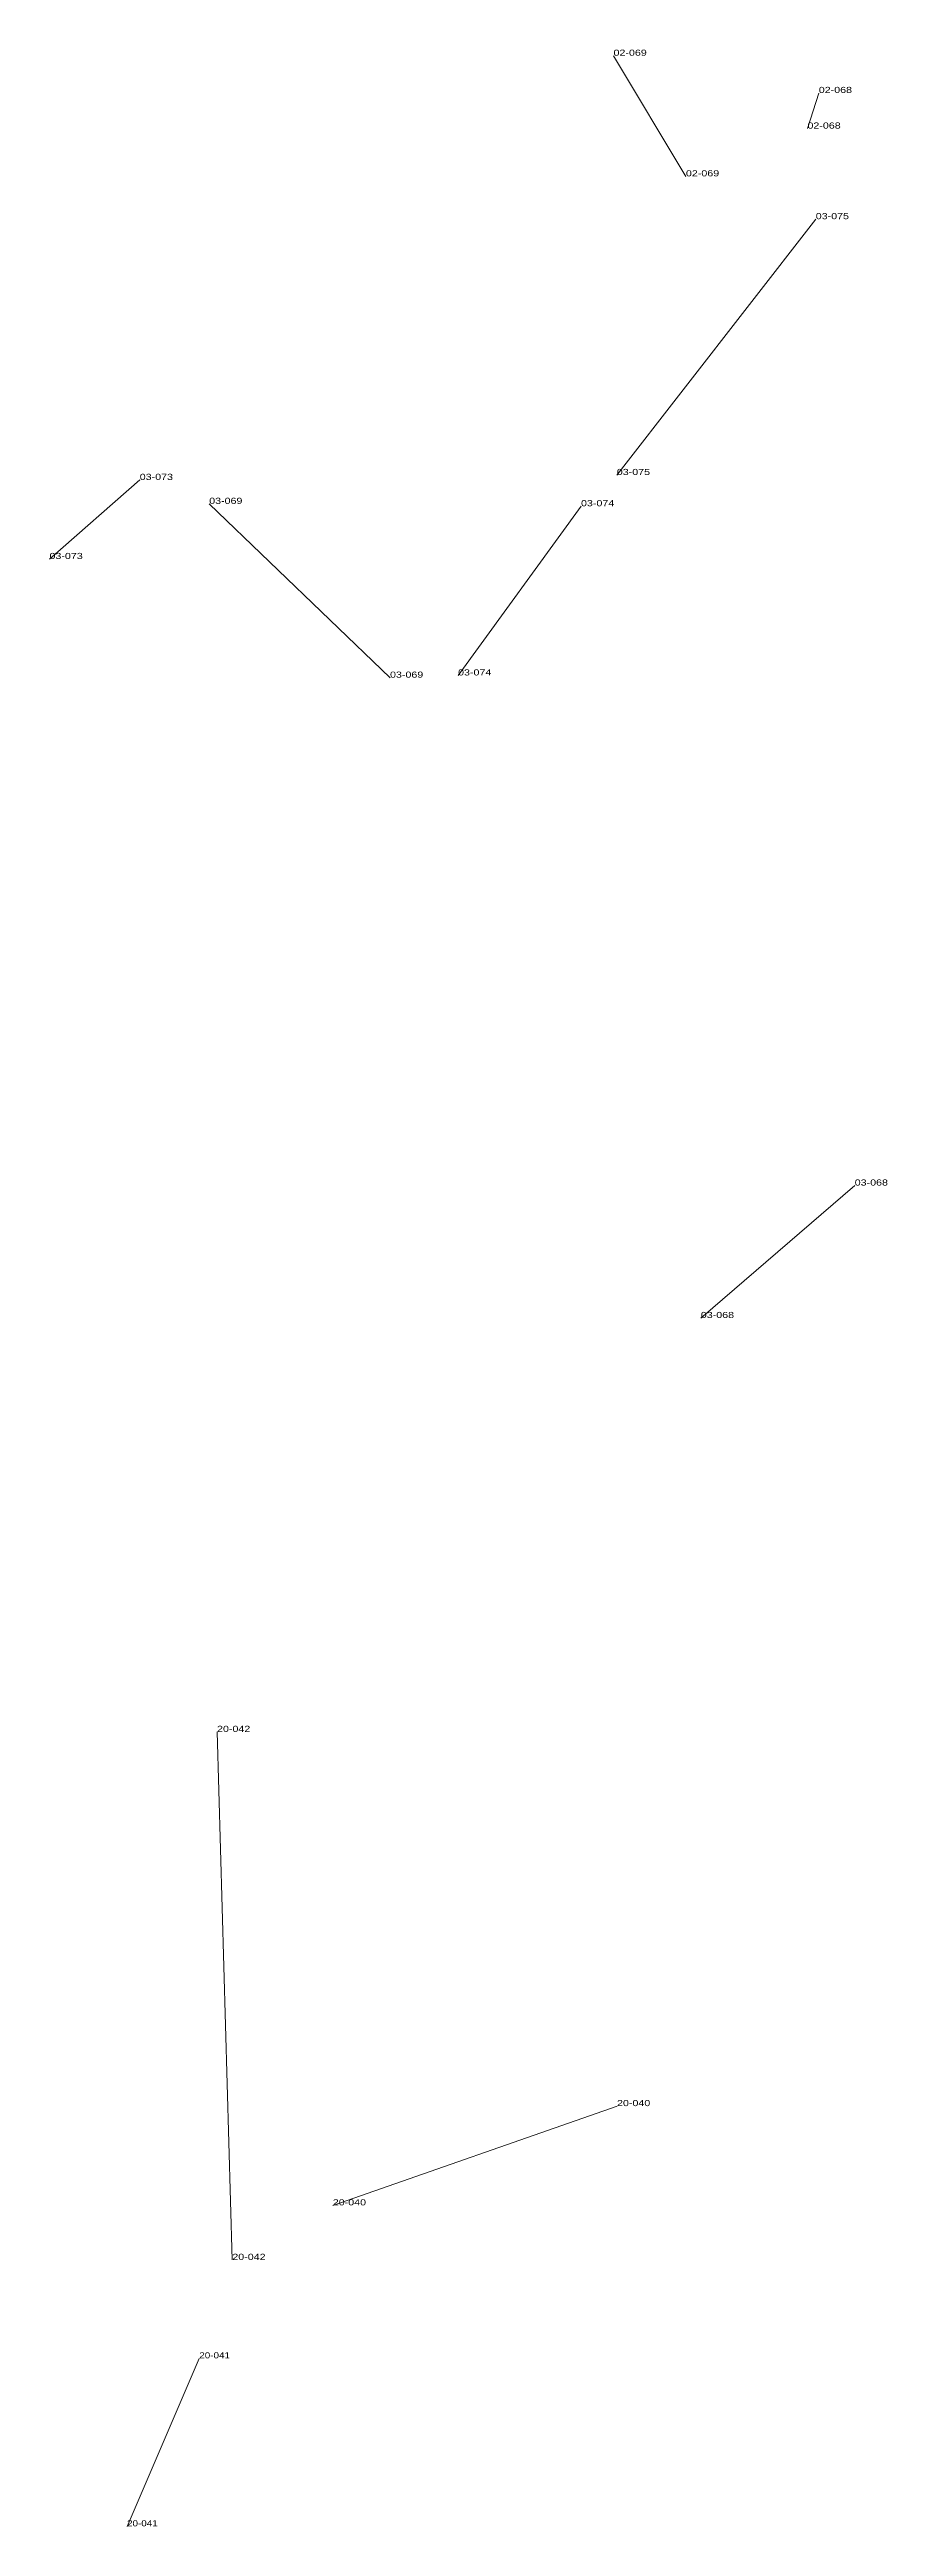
# Model space of a CAD drawing. Header units: metres. Extents: x 571156 to 607184, y 703608 to 727431.
# Drawn here: x 601041 to 601314, y 708943 to 709749 of the extents above; entities that cross this region are included whole.
import ezdxf

# ---------------------------------------------------------------- set-up
doc = ezdxf.new("R2010")
doc.units = ezdxf.units.M
doc.header["$LTSCALE"] = 0.8
doc.layers.add('60', color=7, linetype='Continuous', lineweight=13)
doc.layers.add('61', color=7, linetype='Continuous')

msp = doc.modelspace()

# ---------------------------------------------------------------- texts
at = {"layer": '60'}
for s, width, p in [('02-069', 1.3, (601225.18, 709746.96)), ('02-068', 1.3, (601292.03, 709734.84)), ('03-075', 1.3, (601291.04, 709693.77)), ('03-073', 1.3, (601070.87, 709608.9)), ('03-069', 1.3, (601093.49, 709601.1)), ('03-074', 1.3, (601174.55, 709545.25)), ('03-068', 1.3, (601253.61, 709336.09)), ('20-042', 1.3, (601096.05, 709201.37)), ('20-042', 1.3, (601096.05, 709201.37)), ('20-042', 1.3, (601096.05, 709201.37)), ('20-040', 1.3, (601226.32, 709079.57)), ('20-040', 1.3, (601226.32, 709079.57)), ('20-040', 1.3, (601226.32, 709079.57)), ('20-041', 1.2, (601066.74, 708942.78)), ('20-041', 1.2, (601066.74, 708942.78)), ('20-041', 1.2, (601066.74, 708942.78))]:
    msp.add_text(s, height=2, dxfattribs=dict(at, width=width)).set_placement(p)
at = {"layer": '61'}
for s, width, p in [('02-068', 1.3, (601288.34, 709723.25)), ('02-069', 1.3, (601248.76, 709707.71)), ('03-075', 1.3, (601226.25, 709610.49)), ('03-074', 1.3, (601214.59, 709600.33)), ('03-073', 1.3, (601041.49, 709583.15)), ('03-069', 1.3, (601152.39, 709544.52)), ('03-068', 1.3, (601303.73, 709379.21)), ('20-040', 1.3, (601133.75, 709047.26)), ('20-040', 1.3, (601133.75, 709047.26)), ('20-040', 1.3, (601133.75, 709047.26)), ('20-042', 1.3, (601101.03, 709029.51)), ('20-042', 1.3, (601101.03, 709029.51)), ('20-042', 1.3, (601101.03, 709029.51)), ('20-041', 1.2, (601090.27, 708997.46)), ('20-041', 1.2, (601090.27, 708997.46)), ('20-041', 1.2, (601090.27, 708997.46))]:
    msp.add_text(s, height=2, dxfattribs=dict(at, width=width)).set_placement(p)

# ---------------------------------------------------------------- linework, layer by layer
at = {"layer": '60'}
for p, q in [((601248.76, 709707.71), (601225.18, 709746.96)), ((601288.34, 709723.25), (601292.03, 709734.84)), ((601226.25, 709610.49), (601291.04, 709693.77)), ((601041.49, 709583.15), (601070.87, 709608.9)), ((601152.39, 709544.52), (601093.49, 709601.1)), ((601214.59, 709600.33), (601174.55, 709545.25)), ((601303.73, 709379.21), (601253.61, 709336.09)), ((601101.03, 709029.51), (601096.05, 709201.37)), ((601101.03, 709029.51), (601096.05, 709201.37)), ((601101.03, 709029.51), (601096.05, 709201.37)), ((601133.75, 709047.26), (601226.32, 709079.57)), ((601133.75, 709047.26), (601226.32, 709079.57)), ((601133.75, 709047.26), (601226.32, 709079.57)), ((601090.27, 708997.46), (601066.74, 708942.78)), ((601090.27, 708997.46), (601066.74, 708942.78)), ((601090.27, 708997.46), (601066.74, 708942.78))]:
    msp.add_line(p, q, dxfattribs=at)

msp.set_redraw_order([(e.dxf.handle, doc.entitydb.next_handle()) for e in msp.query("TEXT MTEXT ATTDEF DIMENSION ARC_DIMENSION")])  # texts and dimensions are drawn at this point

doc.saveas('drawing.dxf')
